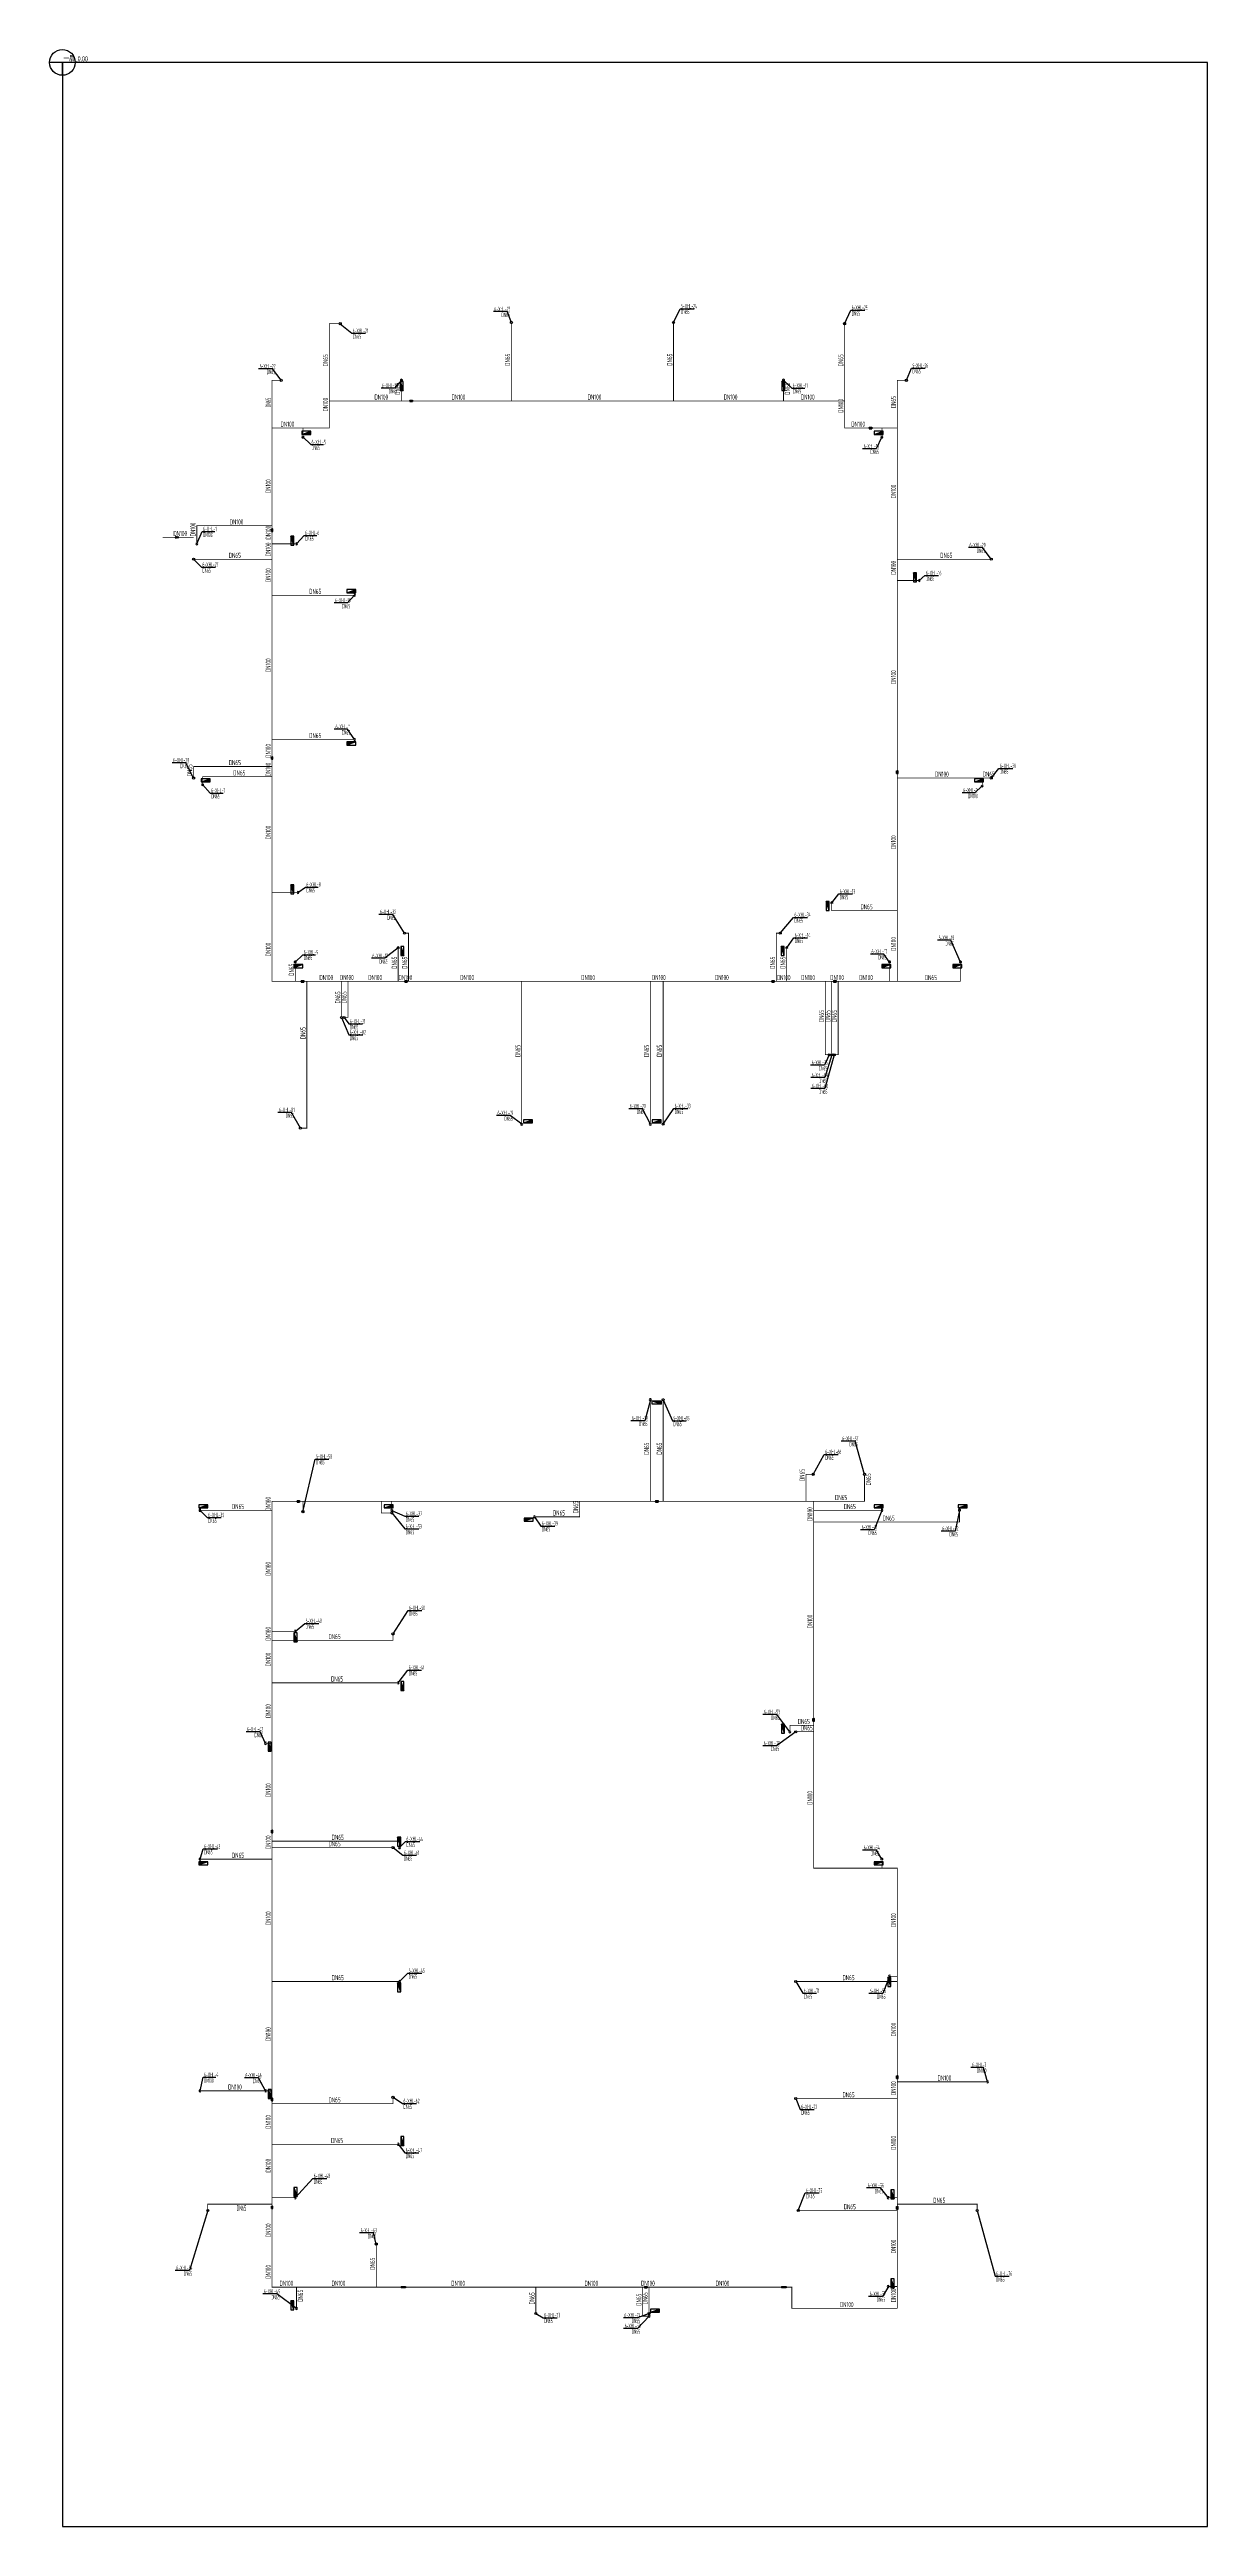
# Model space of a CAD drawing. Header units: millimetres. Extents: x -47741 to 42264, y -1159854 to 32416.
# Drawn here: x -47741 to 42264, y -493303 to -300860 of the extents above; entities that cross this region are included whole.
import ezdxf

# ---------------------------------------------------------------- set-up
doc = ezdxf.new("R2010")
doc.units = ezdxf.units.MM
doc.header["$LTSCALE"] = 1000
doc.layers.get('0').update_dxf_attribs({"linetype": 'CONTINUOUS'})
for name, color, linetype in [('DIM_消防', 3, 'CONTINUOUS'), ('EQUIP_消火栓', 7, 'CONTINUOUS'), ('PIPE-消防', 1, 'CONTINUOUS'), ('S-Xh_注释', 3, 'CONTINUOUS'), ('TEXT_消防', 7, 'CONTINUOUS'), ('VALVE_消防', 7, 'CONTINUOUS'), ('VPIPE-消防', 1, 'CONTINUOUS')]:
    doc.layers.add(name, color=color, linetype=linetype)
doc.styles.add('_TWT_PIPEDN', font='GBENOR', dxfattribs={"width": 0.7, "height": 3.5, "bigfont": 'HZTXT'})
doc.styles.add('_TWT_SERIAL', font='GBENOR', dxfattribs={"width": 0.7, "height": 3.5, "bigfont": 'HZTXT'})
doc.styles.add('AUDIT_D_250914160146-2', font='GBENOR', dxfattribs={"width": 0.7, "height": 3.5, "bigfont": 'HZTXT'})
doc.styles.get("Standard").update_dxf_attribs({"font": 'GBENOR', "bigfont": 'GBCBIG'})

# ---------------------------------------------------------------- blocks, each defined once
blk = doc.blocks.new('Floorbase')
for p, q in [((0, 0), (-1000, 0)), ((0, -1000), (0, 0))]:
    blk.add_line(p, q)
blk.add_circle((0, 0), 1000)
at = {"style": '_TWT_PIPEDN', "width": 0.8}
blk.add_attdef('Elevation', (92, 81), '', height=400, dxfattribs=at)
blk = doc.blocks.new('$TwtSys$00000434')
for p, q in [((-0.5, 0.5), (-0.5, -0.5)), ((-0.5, -0.5), (0.5, 0.5)), ((0.5, 0.5), (-0.5, 0.5)), ((0.5, -0.5), (0.5, 0.5)), ((-0.5, -0.5), (0.5, -0.5))]:
    blk.add_line(p, q)
blk.add_solid([(0.5, -0.5), (0.5, 0.5), (-0.5, -0.5)])
blk = doc.blocks.new('$VALVE$00000296')
for points in [[(-125, 72), (-125, -72), (125, 72), (125, -72), (-125, 72)], [(0, 60), (0, -64)]]:
    blk.add_lwpolyline(points)
for p in [(-125, 0), (125, 0)]:
    blk.add_point(p)
blk = doc.blocks.new('$VALVE$00000316')
for p, q in [((-125, 72), (125, -72)), ((-125, 72), (-125, -72)), ((-125, 72), (125, 72)), ((125, 72), (125, -72)), ((-125, -72), (125, -72))]:
    blk.add_line(p, q)
at = {"const_width": 21.1}
blk.add_lwpolyline([(-11, 0, 1), (11, 0, 1)], format="xyb", close=True, dxfattribs=at)
for p in [(-125, 0), (125, 0)]:
    blk.add_point(p)
at = {"color": 7, "flags": 9}
for tag in ['XSIZE', 'YSIZE']:
    blk.add_attdef(tag, (0, 0), '', height=0.5, dxfattribs=at)
blk = doc.blocks.new('$VALVE$00000539')
for p, q in [((-225, 75), (-225, -75)), ((-225, 75), (225, 75)), ((225, 75), (225, -75)), ((225, -75), (-225, -75))]:
    blk.add_line(p, q)

msp = doc.modelspace()

# ---------------------------------------------------------------- hatches: boundary and pattern name
at = {"layer": 'PIPE-消防'}
for points in [[(-25991, -322160), (-26021, -322160), (-26021, -322130)], [(-25991, -322160), (-25991, -322130), (-26021, -322130)], [(-30441, -326560), (-30471, -326560), (-30471, -326530)], [(-30441, -326560), (-30441, -326530), (-30471, -326530)], [(18159, -326560), (18129, -326560), (18129, -326530)], [(18159, -326560), (18159, -326530), (18129, -326530)], [(-25991, -330260), (-25961, -330260), (-25961, -330290)], [(-25991, -330260), (-25991, -330290), (-25961, -330290)], [(14059, -330260), (14029, -330260), (14029, -330290)], [(14059, -330260), (14059, -330290), (14029, -330290)], [(-36291, -337860), (-36321, -337860), (-36321, -337830)], [(-36291, -337860), (-36291, -337830), (-36321, -337830)], [(-36541, -356560), (-36541, -356530), (-36571, -356530)], [(-36541, -356560), (-36571, -356560), (-36571, -356530)], [(-35841, -357360), (-35871, -357360), (-35871, -357330)], [(-35841, -357360), (-35841, -357330), (-35871, -357330)], [(-19841, -369510), (-19811, -369510), (-19811, -369480)], [(-19841, -369510), (-19841, -369480), (-19811, -369480)], [(8759, -369510), (8759, -369480), (8729, -369480)], [(8759, -369510), (8729, -369510), (8729, -369480)], [(13059, -367760), (13029, -367760), (13029, -367790)], [(13059, -367760), (13059, -367790), (13029, -367790)], [(-30441, -373260), (-30441, -373290), (-30471, -373290)], [(-30441, -373260), (-30471, -373260), (-30471, -373290)], [(23059, -373260), (23089, -373260), (23089, -373290)], [(23059, -373260), (23059, -373290), (23089, -373290)], [(-24540, -376060), (-24510, -376060), (-24510, -376090)], [(-24540, -376060), (-24540, -376090), (-24510, -376090)], [(12559, -378960), (12529, -378960), (12529, -378990)], [(12559, -378960), (12559, -378990), (12529, -378990)], [(13559, -378960), (13589, -378960), (13589, -378990)], [(13559, -378960), (13559, -378990), (13589, -378990)], [(-27741, -384660), (-27741, -384690), (-27711, -384690)], [(-27741, -384660), (-27711, -384660), (-27711, -384690)], [(11059, -411560), (11059, -411530), (11029, -411530)], [(11059, -411560), (11029, -411560), (11029, -411530)], [(-30441, -413660), (-30441, -413630), (-30471, -413630)], [(-30441, -413660), (-30471, -413660), (-30471, -413630)], [(15609, -413660), (15639, -413660), (15639, -413690)], [(15609, -413660), (15609, -413690), (15639, -413690)], [(-21941, -414560), (-21941, -414590), (-21971, -414590)], [(-21941, -414560), (-21971, -414560), (-21971, -414590)], [(-6541, -414860), (-6511, -414860), (-6511, -414890)], [(-6541, -414860), (-6541, -414890), (-6511, -414890)], [(22989, -415260), (23019, -415260), (23019, -415290)], [(22989, -415260), (22989, -415290), (23019, -415290)], [(-21041, -424460), (-21011, -424460), (-21011, -424490)], [(-21041, -424460), (-21041, -424490), (-21011, -424490)], [(9809, -431060), (9809, -431030), (9779, -431030)], [(9809, -431060), (9779, -431060), (9779, -431030)], [(-20541, -440060), (-20541, -440030), (-20511, -440030)], [(-20541, -440060), (-20511, -440060), (-20511, -440030)], [(11659, -442160), (11629, -442160), (11629, -442190)], [(11659, -442160), (11659, -442190), (11629, -442190)], [(18159, -442160), (18159, -442130), (18189, -442130)], [(18159, -442160), (18189, -442160), (18189, -442130)], [(-21041, -460460), (-21041, -460490), (-21011, -460490)], [(-21041, -460460), (-21011, -460460), (-21011, -460490)], [(-35441, -468260), (-35471, -468260), (-35471, -468230)], [(-35441, -468260), (-35441, -468230), (-35471, -468230)], [(24359, -468260), (24389, -468260), (24389, -468230)], [(24359, -468260), (24359, -468230), (24389, -468230)], [(-30441, -474710), (-30471, -474710), (-30471, -474740)], [(-30441, -474710), (-30441, -474740), (-30471, -474740)], [(9959, -474710), (9989, -474710), (9989, -474680)], [(9959, -474710), (9959, -474680), (9989, -474680)], [(-1641, -476960), (-1641, -476990), (-1671, -476990)], [(-1641, -476960), (-1671, -476960), (-1671, -476990)], [(9959, -476360), (9929, -476360), (9929, -476390)], [(9959, -476360), (9959, -476390), (9929, -476390)]]:
    msp.add_hatch(color=256, dxfattribs=at).paths.add_polyline_path(points)

# ---------------------------------------------------------------- linework, layer by layer
at = {"layer": 'DIM_消防'}
for p, q in [((-12160, -321225), (-13243, -321225)), ((-11841, -322060), (-12160, -321225)), ((759, -322060), (1268, -320999)), ((1268, -320999), (2359, -320999)), ((14059, -322160), (14538, -321109)), ((14538, -321109), (15621, -321109)), ((-25140, -322160, -3000), (-24240, -322906, -3400)), ((-24240, -322906, -3400), (-23193, -322906, -3400)), ((-30408, -325662, -3000), (-31494, -325662, -3000)), ((-29741, -326560, -3000), (-30408, -325662, -3000)), ((-20391, -326560), (-20928, -327159)), ((9309, -326560), (9959, -327159)), ((18860, -326560, -3000), (19248, -325604, -3000)), ((19248, -325604, -3000), (20332, -325604, -3000)), ((-20928, -327159), (-21975, -327159)), ((9959, -327159), (10977, -327159)), ((-28041, -330960), (-27442, -331558)), ((16959, -330960), (16513, -331875)), ((-27442, -331558), (-26454, -331558)), ((16513, -331875), (15460, -331875)), ((-36291, -339260), (-35878, -338310)), ((-35878, -338310), (-34896, -338310)), ((-28541, -339260), (-27942, -338606)), ((-27942, -338606), (-26954, -338606)), ((-36541, -340460), (-35925, -341075)), ((24775, -339560), (23688, -339560)), ((25459, -340460), (24775, -339560)), ((-35925, -341075), (-34849, -341075)), ((19859, -342110), (20306, -341734)), ((20306, -341734), (21361, -341734)), ((-24578, -343858), (-25625, -343858)), ((-24041, -343260), (-24578, -343858)), ((-24578, -353668), (-25625, -353668)), ((-24041, -354460), (-24578, -353668)), ((-37141, -356276), (-38217, -356276)), ((-36541, -357460), (-37141, -356276)), ((25459, -357460), (26059, -356713)), ((26059, -356713), (27136, -356713)), ((-35841, -357960), (-35243, -358627)), ((-35243, -358627), (-34255, -358627)), ((24177, -358607, -6000), (23195, -358607, -6000)), ((24759, -358060, -6000), (24177, -358607, -6000)), ((-28441, -366360, -3000), (-27842, -365931, -3000)), ((-27842, -365931, -3000), (-26854, -365931, -3000)), ((13059, -367160), (13606, -366468)), ((13606, -366468), (14661, -366468)), ((-21048, -368060), (-22134, -368060)), ((-20141, -369510), (-21048, -368060)), ((9059, -369510), (10093, -368285)), ((10093, -368285), (11185, -368285)), ((-28641, -371760, -3000), (-28042, -371189, -3000)), ((-28042, -371189, -3000), (-27054, -371189, -3000)), ((-20640, -370660), (-21668, -371466)), ((9559, -370660), (10110, -369868)), ((10110, -369868), (11172, -369868)), ((17116, -371132), (16069, -371132)), ((17559, -371760), (17116, -371132)), ((22328, -370069), (21282, -370069)), ((23059, -371760), (22328, -370069)), ((-21668, -371466), (-22723, -371466)), ((-25040, -376060, 3000), (-24479, -377411, 3000)), ((-24840, -376060, -3000), (-24465, -376561, -3000)), ((-24465, -376561, -3000), (-23418, -376561, -3000)), ((-24479, -377411, 3000), (-23393, -377411, 3000)), ((12859, -378960), (12500, -379761)), ((13259, -378960, 3000), (12509, -381589)), ((13059, -378960, 3000), (12509, -380739)), ((12500, -379761), (11417, -379761)), ((12509, -380739), (11422, -380739)), ((12509, -381589), (11422, -381589)), ((-28941, -383435), (-29987, -383435)), ((-28241, -384660), (-28941, -383435)), ((-11944, -383673), (-13001, -383673)), ((-11041, -384360, 3000), (-11944, -383673)), ((-1642, -383149, 3000), (-2718, -383149, 3000)), ((-1041, -384360, 3000), (-1642, -383149, 3000)), ((-41, -384360), (785, -383142)), ((785, -383142), (1868, -383142)), ((-1041, -405760), (-1480, -407395)), ((-41, -405760), (672, -407399)), ((-1480, -407395), (-2556, -407395)), ((672, -407399), (1755, -407399)), ((14875, -408974), (13798, -408974)), ((15609, -411560), (14875, -408974)), ((-28041, -414460), (-27102, -410369)), ((-27102, -410369), (-26025, -410369)), ((11609, -411560), (12481, -410015)), ((12481, -410015), (13565, -410015)), ((-36041, -414360), (-35484, -414917)), ((-35484, -414917), (-34399, -414917)), ((-21141, -414360), (-20116, -414812)), ((-21141, -414560, -3000), (-20126, -415803, -3000)), ((-20116, -414812), (-19039, -414812)), ((-10041, -414860), (-9544, -415573)), ((-9544, -415573), (-8456, -415573)), ((16959, -414360), (16347, -415864)), ((22989, -414360), (22659, -415968)), ((-20126, -415803, -3000), (-19039, -415803, -3000)), ((16347, -415864), (15300, -415864)), ((22659, -415968), (21574, -415968)), ((-28641, -423760), (-27907, -423142)), ((-27907, -423142), (-26815, -423142)), ((-21041, -423960), (-19871, -422132)), ((-19871, -422132), (-18794, -422132)), ((-20641, -427760), (-19881, -426767)), ((-19881, -426767), (-18819, -426767)), ((8788, -430227), (7705, -430227)), ((9809, -431560), (8788, -430227)), ((-31367, -431565), (-32468, -431565)), ((-30941, -432460), (-31367, -431565)), ((8769, -432644), (7692, -432644)), ((10259, -431560), (8769, -432644)), ((-36041, -441460), (-35789, -440659)), ((-35789, -440659), (-34691, -440659)), ((-21041, -440560), (-20269, -441157)), ((-20541, -440560), (-20067, -440087)), ((-20067, -440087), (-18960, -440087)), ((-20269, -441157), (-19222, -441157)), ((16550, -440757), (15458, -440757)), ((16959, -441460), (16550, -440757)), ((-20541, -450960), (-19900, -450320)), ((-19900, -450320), (-18802, -450320)), ((10259, -450960), (10817, -451880)), ((10817, -451880), (11864, -451880)), ((17028, -451890), (15945, -451890)), ((17559, -450560), (17028, -451890)), ((24859, -457632), (23877, -457632)), ((25159, -458760, -3000), (24859, -457632)), ((-36040, -459460, -3000), (-35803, -458407)), ((-35803, -458407), (-34815, -458407)), ((-31492, -458443), (-32591, -458443)), ((-30941, -459460), (-31492, -458443)), ((-21041, -459960), (-20299, -460442)), ((-20299, -460442), (-19214, -460442)), ((10259, -460060), (10614, -460903)), ((10614, -460903), (11700, -460903)), ((-20641, -463610), (-20125, -464272)), ((-20125, -464272), (-19033, -464272)), ((-28641, -467760), (-27264, -466266)), ((-27264, -466266), (-26173, -466266)), ((10459, -468760), (10998, -467390)), ((10998, -467390), (12081, -467390)), ((16855, -467005), (15771, -467005)), ((17459, -467760), (16855, -467005)), ((-35441, -468760), (-36871, -473403)), ((24359, -468760, -3000), (25759, -473865)), ((-22551, -470496, -3000), (-23634, -470496, -3000)), ((-22341, -471360, -3000), (-22551, -470496, -3000)), ((-36871, -473403), (-37963, -473403)), ((-30060, -475240), (-31162, -475240)), ((-28541, -476360), (-30060, -475240)), ((17459, -474660), (17002, -475423)), ((25759, -473865), (26844, -473865)), ((-9941, -476760), (-9363, -477083)), ((-9363, -477083), (-8280, -477083)), ((-2043, -477083), (-3135, -477083)), ((-1141, -476760), (-2043, -477083)), ((-1141, -476960), (-2043, -477916)), ((17002, -475423), (15925, -475423)), ((-2043, -477916), (-3120, -477916))]:
    msp.add_line(p, q, dxfattribs=at)
at = {"layer": 'PIPE-消防', "const_width": 60}
for points in [[(-25991, -328160), (-25991, -322160)], [(-25220, -322160), (-25991, -322160)], [(-11841, -322140), (-11841, -328160)], [(759, -322140), (759, -328160)], [(14059, -322240), (14059, -328160)], [(-30441, -326560), (-30441, -330260)], [(-29821, -326560), (-30441, -326560)], [(-20391, -326560), (-20391, -328160)], [(9309, -326560), (9309, -328160)], [(18159, -330260), (18159, -326560)], [(18159, -326560), (18780, -326560)], [(-25991, -328160), (-20391, -328160)], [(-25991, -328160), (-25991, -330260)], [(-20391, -328160), (-19727, -328160)], [(-19527, -328160), (-11841, -328160)], [(-11841, -328160), (759, -328160)], [(759, -328160), (9309, -328160)], [(9309, -328160), (14059, -328160)], [(14059, -328160), (14059, -330260)], [(-30441, -330260), (-30441, -337860)], [(-28041, -330260), (-30441, -330260)], [(-28041, -330260), (-28041, -330960)], [(-25991, -330260), (-28041, -330260)], [(14059, -330260), (15967, -330260)], [(16167, -330260), (16959, -330260)], [(16959, -330260), (16959, -330960)], [(16959, -330260), (18159, -330260)], [(18159, -340460), (18159, -330260)], [(-36291, -339260), (-36291, -337860)], [(-36291, -337860), (-30441, -337860)], [(-30441, -337860), (-30441, -338094)], [(-30441, -338293), (-30441, -339260)], [(-37954, -338760), (-38941, -338760)], [(-36541, -338760), (-37754, -338760)], [(-36461, -340460), (-30441, -340460)], [(-28541, -339260), (-30441, -339260)], [(-30441, -339260), (-30441, -340460)], [(-30441, -340460), (-30441, -343260)], [(18159, -342110), (18159, -340460)], [(25379, -340460), (18159, -340460)], [(19859, -342110), (18159, -342110)], [(18159, -356910), (18159, -342110)], [(-24041, -343260), (-30441, -343260)], [(-30441, -343260), (-30441, -354460)], [(-24041, -354460), (-30441, -354460)], [(-30441, -354460), (-30441, -355803)], [(-30441, -356003), (-30441, -356560)], [(-36541, -356560), (-30441, -356560)], [(-36541, -357380), (-36541, -356560)], [(-35841, -357960), (-35841, -357360)], [(-35841, -357360), (-30441, -357360)], [(-30441, -356560), (-30441, -357360)], [(-30441, -357360), (-30441, -366360)], [(18159, -357460), (18159, -357110)], [(18159, -367760), (18159, -357460)], [(24759, -357460), (18159, -357460)], [(24759, -358060), (24759, -357460)], [(25379, -357460), (24759, -357460)], [(-28441, -366360), (-30441, -366360)], [(-30441, -366360), (-30441, -373260)], [(13059, -367160), (13059, -367760)], [(-19841, -369510), (-20061, -369510)], [(-19841, -369510), (-19841, -373260)], [(8979, -369510), (8759, -369510)], [(8759, -369510), (8759, -373260)], [(13059, -367760), (18159, -367760)], [(18159, -373260), (18159, -367760)], [(-20640, -370660), (-20640, -373260)], [(9559, -370660), (9559, -373260)], [(-30441, -373260), (-28641, -373260)], [(-28641, -371760), (-28641, -373260)], [(-28641, -373260), (-28185, -373260)], [(-27985, -373260), (-27741, -373260)], [(-27741, -373260), (-25040, -373260)], [(-27741, -384660), (-27741, -373260)], [(-25040, -375980), (-25040, -373260)], [(-25040, -373260), (-24540, -373260)], [(-24540, -376060), (-24540, -373260)], [(-24540, -373260), (-20640, -373260)], [(-20640, -373260), (-20130, -373260)], [(-19930, -373260), (-19841, -373260)], [(-19841, -373260), (-11041, -373260)], [(-11041, -384360), (-11041, -373260)], [(-11041, -373260), (-1041, -373260)], [(-1041, -384360), (-1041, -373260)], [(-1041, -373260), (-41, -373260)], [(-41, -373260), (8390, -373260)], [(-41, -384280), (-41, -373260)], [(8590, -373260), (8759, -373260)], [(8759, -373260), (9559, -373260)], [(9559, -373260), (12559, -373260)], [(12559, -378960), (12559, -373260)], [(12559, -373260), (13059, -373260)], [(13059, -378880), (13059, -373260)], [(13059, -373260), (13196, -373260)], [(13396, -373260), (13559, -373260)], [(13559, -378960), (13559, -373260)], [(13559, -373260), (17559, -373260)], [(17559, -371760), (17559, -373260)], [(17559, -373260), (18159, -373260)], [(18159, -373260), (23059, -373260)], [(23059, -371760), (23059, -373260)], [(-24540, -376060), (-24760, -376060)], [(12559, -378960), (12779, -378960)], [(13559, -378960), (13339, -378960)], [(-28161, -384660), (-27741, -384660)], [(-1041, -405760), (-1041, -413660)], [(-41, -405840), (-41, -413660)], [(11529, -411560), (11059, -411560)], [(11059, -411560), (11059, -413660)], [(15609, -411640), (15609, -413660)], [(-30441, -413660), (-28502, -413660)], [(-30441, -413660), (-30441, -414360)], [(-28302, -413660), (-28041, -413660)], [(-28041, -414380), (-28041, -413660)], [(-28041, -413660), (-21941, -413660)], [(-21941, -414560), (-21941, -413660)], [(-21941, -413660), (-21141, -413660)], [(-21141, -414360), (-21141, -413660)], [(-21141, -413660), (-6541, -413660)], [(-6541, -414860), (-6541, -413660)], [(-6541, -413660), (-1041, -413660)], [(-1041, -413660), (-640, -413660)], [(-441, -413660), (-41, -413660)], [(-41, -413660), (11059, -413660)], [(11059, -413660), (11659, -413660)], [(11659, -413660), (11659, -414360)], [(11659, -413660), (15609, -413660)], [(-36041, -414360), (-30441, -414360)], [(-30441, -414360), (-30441, -423760)], [(-21221, -414560), (-21941, -414560)], [(-6541, -414860), (-10041, -414860)], [(11659, -414360), (11659, -415260)], [(11659, -414360), (16959, -414360)], [(11659, -415260), (22989, -415260)], [(11659, -415260), (11659, -430523)], [(22989, -414360), (22989, -415260)], [(-28641, -423760), (-30441, -423760)], [(-30441, -423760), (-30441, -424460)], [(-30441, -424460), (-30441, -427760)], [(-21041, -424460), (-30441, -424460)], [(-21041, -424040), (-21041, -424460)], [(-20641, -427760), (-30441, -427760)], [(-30441, -427760), (-30441, -432460)], [(9809, -431060), (11659, -431060)], [(9809, -431060), (9809, -431560)], [(11659, -430723), (11659, -431060)], [(11659, -431060), (11659, -431560)], [(-30941, -432460), (-30441, -432460)], [(-30441, -432460), (-30441, -439205)], [(10339, -431560), (11659, -431560)], [(11659, -431560), (11659, -442160)], [(-30441, -439405), (-30441, -440060)], [(-20541, -440060), (-30441, -440060)], [(-30441, -440060), (-30441, -440560)], [(-30441, -440560), (-30441, -441460)], [(-21121, -440560), (-30441, -440560)], [(-20541, -440560), (-20541, -440060)], [(-36041, -441460), (-30441, -441460)], [(-30441, -441460), (-30441, -450960)], [(16959, -442160), (11659, -442160)], [(16959, -442160), (16959, -441460)], [(18159, -442160), (16959, -442160)], [(18159, -442160), (18159, -450560)], [(-20541, -450960), (-30441, -450960)], [(-30441, -450960), (-30441, -459460)], [(10339, -450960), (18159, -450960)], [(17559, -450560), (18159, -450560)], [(18159, -450560), (18159, -450960)], [(18159, -450960), (18159, -458300)], [(-36040, -459460), (-30941, -459460)], [(-30941, -459460), (-30441, -459460)], [(-30441, -459460), (-30441, -460027)], [(18159, -458500), (18159, -458760)], [(25159, -458760), (18159, -458760)], [(18159, -458760), (18159, -460060)], [(-30441, -460227), (-30441, -460460)], [(-21041, -460460), (-30441, -460460)], [(-30441, -460460), (-30441, -463610)], [(-21041, -460460), (-21041, -460040)], [(10339, -460060), (18159, -460060)], [(18159, -460060), (18159, -467260)], [(-20641, -463610), (-30441, -463610)], [(-30441, -463610), (-30441, -467260)], [(-30441, -467260), (-30441, -467760)], [(18159, -467260), (18159, -467760)], [(-35441, -468680), (-35441, -468260)], [(-35441, -468260), (-30441, -468260)], [(-28641, -467760), (-30441, -467760)], [(-30441, -467760), (-30441, -468260)], [(-30441, -468260), (-30441, -468411)], [(-30441, -468611), (-30441, -472652)], [(10539, -468760), (18159, -468760)], [(17459, -467760), (18159, -467760)], [(18159, -467760), (18159, -468260)], [(18159, -468260), (18159, -468440)], [(24359, -468260), (18159, -468260)], [(18159, -468640), (18159, -468760)], [(18159, -468760), (18159, -474660)], [(24359, -468680), (24359, -468260)], [(-22341, -471440), (-22341, -474710)], [(-30441, -472652), (-30441, -474710)], [(-30441, -474710), (-28541, -474710)], [(-28541, -476360), (-28541, -474710)], [(-28541, -474710), (-22341, -474710)], [(-22341, -474710), (-9941, -474710)], [(-9941, -476680), (-9941, -474710)], [(-9941, -474710), (-1641, -474710)], [(-1641, -476960), (-1641, -474710)], [(-1641, -474710), (-1490, -474710)], [(-1291, -474710), (-1141, -474710)], [(-1141, -476680), (-1141, -474710)], [(-1141, -474710), (9959, -474710)], [(9959, -474710), (9959, -476360)], [(17459, -474660), (18159, -474660)], [(18159, -474660), (18159, -476360)], [(-1141, -476960), (-1641, -476960)], [(9959, -476360), (18159, -476360)]]:
    msp.add_lwpolyline(points, dxfattribs=at)
at = {"layer": 'S-Xh_注释'}
msp.add_lwpolyline([(-46741, -493303), (42264, -493303), (42264, -301860), (-46741, -301860)], close=True, dxfattribs=at)
at = {"layer": 'VPIPE-消防'}
for centre in [(-25140, -322160), (-11841, -322060), (759, -322060), (14059, -322160), (-29741, -326560), (18860, -326560), (-36541, -340460), (25459, -340460), (-36541, -357460), (25459, -357460), (-20141, -369510), (9059, -369510), (-25040, -376060), (-24840, -376060), (12859, -378960), (13059, -378960), (13259, -378960), (-28241, -384660), (-41, -384360), (-41, -405760), (11609, -411560), (15609, -411560), (-28041, -414460), (-21141, -414560), (-21041, -423960), (10259, -431560), (-21041, -440560), (10259, -450960), (-21041, -459960), (10259, -460060), (-35441, -468760), (10459, -468760), (24359, -468760), (-22341, -471360), (-9941, -476760), (-1141, -476760)]:
    msp.add_circle(centre, 80, dxfattribs=at)
for centre, start, end in [((-20391, -326560), 315, 225), ((9309, -326560), 315, 225), ((-28041, -330960), 135, 45), ((16959, -330960), 135, 45), ((-36291, -339260), 135, 45), ((-28541, -339260), 225, 135), ((19859, -342110), 225, 135), ((-24041, -343260), 225, 135), ((-24041, -354460), 225, 135), ((-35841, -357960), 135, 45), ((24759, -358060), 135, 45), ((-28441, -366360), 225, 135), ((13059, -367160), 315, 225), ((-20640, -370660), 315, 225), ((9559, -370660), 315, 225), ((-28641, -371760), 315, 225), ((17559, -371760), 315, 225), ((23059, -371760), 315, 225), ((-11041, -384360), 135, 45), ((-1041, -384360), 135, 45), ((-1041, -405760), 315, 225), ((-36041, -414360), 45, 315), ((-21141, -414360), 135, 45), ((-10041, -414860), 45, 315), ((16959, -414360), 225, 135), ((22989, -414360), 315, 225), ((-28641, -423760), 225, 135), ((-20641, -427760), 225, 135), ((-30941, -432460), 44.99998, 314.99998), ((9809, -431560), 135, 45), ((-20541, -440560), 135, 45), ((-36041, -441460), 45, 315), ((16959, -441460), 315, 225), ((-20541, -450960), 225, 135), ((17559, -450560), 45, 315), ((-36040, -459460), 45, 315), ((-30941, -459460), 45, 135), ((-30941, -459460), 225, 315), ((25159, -458760), 225, 135), ((-20641, -463610), 225, 135), ((-28641, -467760), 225, 135), ((17459, -467760), 45, 315), ((17459, -474660), 45, 315), ((-28541, -476360), 135, 45), ((-1141, -476960), 225, 135)]:
    msp.add_arc(centre, 80, start, end, dxfattribs=at)

# ---------------------------------------------------------------- block references
at = {"layer": 'EQUIP_消火栓', "yscale": 240, "zscale": 700}
for p, xscale, rotation in [((-20371, -327010), 700, 270), ((9289, -327010), 700, 89.99999999999999), ((-28861, -339010), 700, 90), ((19539, -341860), 700, 89.99999999999999), ((-24291, -354780), 700, 180), ((-28861, -366110), 700, 90), ((12739, -367410), 700, 90), ((-20321, -370910), 700, 270), ((9239, -370910), 700, 90), ((-28391, -372080), 700, 180), ((17309, -372080), 700, 180), ((22809, -372080), 700, 180), ((-541, -405980), -700, 180), ((-10491, -415080), 700, 180), ((-28621, -424210), 700, 270), ((-20321, -428010), 700, 270), ((9279, -431310), 700, 89.99999999999999), ((-30621, -432710), 700, 270), ((-20561, -440110), 700, 90), ((-35791, -441780), 700, 180), ((16709, -441780), 700, 180), ((-20561, -451410), 700, 90), ((17539, -451010), 700, 89.99999999999999), ((-30621, -459710), 700, 270), ((-20321, -463360), 700, 270), ((-28621, -467310), 700, 270), ((17779, -467510), 700, 270), ((17779, -474410), 700, 270), ((-28861, -476114), 700, 90)]:
    msp.add_blockref('$TwtSys$00000434', p, dxfattribs=dict(at, xscale=xscale, rotation=rotation))
at = {"layer": 'EQUIP_消火栓', "xscale": 700, "yscale": 240, "zscale": 700}
for p in [(-27791, -330640), (16709, -330640), (-24291, -342940), (-35591, -357640), (24509, -357640), (-10541, -384140), (-541, -384140), (-35791, -414040), (-21391, -414040), (16709, -414040), (23239, -414040), (-691, -476540)]:
    msp.add_blockref('$TwtSys$00000434', p, dxfattribs=at)
at = {"layer": 'S-Xh_注释', "color": 0}
msp.add_blockref('Floorbase', (-46741, -301860), dxfattribs=at).add_auto_attribs({'Elevation': '一层_0.00'})
at = {"layer": 'VALVE_消防', "xscale": 0.8, "yscale": 0.8, "zscale": 0.8}
for name, p in [('$VALVE$00000316', (-19627, -328160)), ('$VALVE$00000316', (16067, -330260)), ('$VALVE$00000316', (-28085, -373260)), ('$VALVE$00000316', (-20030, -373260)), ('$VALVE$00000316', (8490, -373260)), ('$VALVE$00000316', (13296, -373260)), ('$VALVE$00000316', (-28402, -413660)), ('$VALVE$00000316', (-541, -413660)), ('$VALVE$00000539', (-20241, -474710)), ('$VALVE$00000316', (-1391, -474710)), ('$VALVE$00000539', (9330, -474710))]:
    msp.add_blockref(name, p, dxfattribs=at)
at = {"layer": 'VALVE_消防', "zscale": 0.8}
for name, p, xscale, yscale, rotation in [('$VALVE$00000316', (-30441, -338194), -0.8, -0.8, 270), ('$VALVE$00000296', (-37854, -338760), -0.8, -0.8, 180.0000000102928), ('$VALVE$00000316', (-30441, -355903), -0.8, -0.8, 269.9999999999999), ('$VALVE$00000316', (18159, -357010), 0.8, 0.8, 90), ('$VALVE$00000316', (11659, -430623), -0.8, -0.8, 270), ('$VALVE$00000316', (-30441, -439305), -0.8, -0.8, 269.9999999999999), ('$VALVE$00000316', (18159, -458400), -0.8, -0.8, 270), ('$VALVE$00000316', (-30441, -460127), -0.8, -0.8, 270), ('$VALVE$00000316', (-30441, -468511), -0.8, -0.8, 269.9999999999999), ('$VALVE$00000316', (18159, -468540), -0.8, -0.8, 270)]:
    msp.add_blockref(name, p, dxfattribs=dict(at, xscale=xscale, yscale=yscale, rotation=rotation))

# ---------------------------------------------------------------- texts
at = {"layer": 'DIM_消防', "color": 7, "style": '_TWT_SERIAL', "width": 0.56}
for s, p in [('6-XHL-23', (-13162, -321198)), ('DN65', (-12608, -321645)), ('6-XHL-24', (1338, -320973)), ('DN65', (1338, -321419)), ('6-XHL-25', (14608, -321083)), ('DN65', (14608, -321529)), ('6-XHL-21', (-24170, -322880, -3400)), ('DN65', (-24170, -323326, -3400)), ('6-XHL-26', (19318, -325578, -3000)), ('6-XHL-22', (-31412, -325636, -3000)), ('DN65', (-30856, -326082, -3000)), ('6-XHL-10', (-21890, -327132)), ('6-XHL-11', (10029, -327132)), ('DN65', (19318, -326024, -3000)), ('DN65', (-21376, -327579)), ('DN65', (10029, -327579)), ('6-XHL-5', (-27372, -331532)), ('DN65', (-27372, -331978)), ('6-XHL-15', (15544, -331849)), ('DN65', (16065, -332295)), ('6-XHL-1', (-35808, -338284)), ('DN100', (-35808, -338730)), ('6-XHL-6', (-27872, -338580)), ('DN65', (-27872, -339026)), ('6-XHL-29', (23769, -339533)), ('DN65', (24328, -339980)), ('6-XHL-27', (-35855, -341049)), ('DN65', (-35855, -341495)), ('6-XHL-16', (20376, -341707)), ('DN65', (20376, -342154)), ('6-XHL-10', (-25540, -343832)), ('DN65', (-25026, -344278)), ('6-XHL-11', (-25507, -353642)), ('DN65', (-25026, -354088)), ('6-XHL-28', (-38135, -356250)), ('DN65', (-37588, -356696)), ('6-XHL-30', (26129, -356687)), ('DN65', (26129, -357133)), ('6-XHL-7', (-35173, -358601)), ('DN65', (-35173, -359047)), ('6-XHL-2', (23287, -358581, -6000)), ('DN100', (23655, -359027, -6000)), ('6-XHL-8', (-27772, -365905, -3000)), ('DN65', (-27772, -366351, -3000)), ('6-XHL-13', (13676, -366442)), ('DN65', (13676, -366888)), ('6-XHL-32', (-22052, -368034)), ('DN65', (-21496, -368480)), ('6-XHL-34', (10163, -368258)), ('DN65', (10163, -368705)), ('6-XHL-9', (-27972, -371163, -3000)), ('DN65', (-27972, -371609, -3000)), ('6-XHL-12', (-22639, -371440)), ('6-XHL-14', (10180, -369842)), ('DN65', (10180, -370288)), ('6-XHL-17', (16154, -371106)), ('DN65', (16668, -371552)), ('6-XHL-18', (21367, -370042)), ('DN65', (21881, -370489)), ('DN65', (-22115, -371886)), ('6-XHL-82', (-24409, -377385, 3000)), ('6-XHL-31', (-24395, -376535, -3000)), ('DN65', (-24395, -376981, -3000)), ('DN65', (-24409, -377831, 3000)), ('6-XHL-35', (11499, -379735)), ('6-XHL-69', (11503, -380713)), ('DN65', (12052, -380181)), ('DN65', (12062, -381159)), ('6-XHL-20', (-2636, -383122, 3000)), ('6-XHL-33', (855, -383116)), ('6-XHL-68', (11515, -381563)), ('DN65', (12062, -382009)), ('6-XHL-81', (-29902, -383409)), ('DN65', (-29388, -383855)), ('6-XHL-19', (-12917, -383647)), ('DN65', (-12392, -384093)), ('DN65', (-2089, -383569, 3000)), ('DN65', (855, -383562)), ('6-XHL-38', (-2474, -407369)), ('DN65', (-1927, -407815)), ('6-XHL-65', (742, -407373)), ('DN65', (742, -407819)), ('6-XHL-66', (12551, -409989)), ('6-XHL-67', (13881, -408948)), ('DN65', (14427, -409394)), ('6-XHL-58', (-27032, -410342)), ('DN65', (-27032, -410789)), ('DN65', (12551, -410435)), ('6-XHL-36', (-35414, -414891)), ('DN65', (-35414, -415337)), ('6-XHL-59', (-20056, -415776, -3000)), ('6-XHL-37', (-20046, -414786)), ('DN65', (-20046, -415232)), ('6-XHL-39', (-9474, -415547)), ('DN65', (-9474, -415993)), ('6-XHL-51', (15385, -415838)), ('6-XHL-52', (21655, -415942)), ('DN65', (-20056, -416223, -3000)), ('DN65', (15899, -416284)), ('DN65', (22212, -416388)), ('6-XHL-40', (-27837, -423115)), ('DN65', (-27837, -423562)), ('6-XHL-60', (-19801, -422105)), ('DN65', (-19801, -422552)), ('6-XHL-41', (-19811, -426740)), ('DN65', (-19811, -427187)), ('6-XHL-53', (7787, -430201)), ('DN65', (8341, -430647)), ('6-XHL-42', (-32387, -431538)), ('DN65', (-31814, -431985)), ('6-XHL-70', (7774, -432618)), ('DN65', (8321, -433064)), ('6-XHL-43', (-35719, -440633)), ('6-XHL-44', (-19997, -440061)), ('DN65', (-19997, -440507)), ('6-XHL-54', (15539, -440731)), ('DN65', (-35719, -441079)), ('6-XHL-61', (-20199, -441131)), ('DN65', (-20199, -441577)), ('DN65', (16102, -441177)), ('6-XHL-45', (-19830, -450293)), ('DN65', (-19830, -450740)), ('6-XHL-71', (10887, -451854)), ('DN65', (10887, -452300)), ('6-XHL-55', (16027, -451864)), ('DN65', (16580, -452310)), ('6-XHL-3', (23973, -457606)), ('DN100', (24337, -458052)), ('6-XHL-4', (-35733, -458381)), ('DN100', (-35733, -458827)), ('6-XHL-46', (-32511, -458417)), ('DN65', (-31940, -458863)), ('6-XHL-62', (-20229, -460416)), ('DN65', (-20229, -460862)), ('6-XHL-72', (10684, -460876)), ('DN65', (10684, -461323)), ('6-XHL-47', (-20055, -464246)), ('DN65', (-20055, -464692)), ('6-XHL-48', (-27194, -466240)), ('DN65', (-27194, -466686)), ('6-XHL-75', (11068, -467364)), ('DN65', (11068, -467810)), ('6-XHL-56', (15852, -466979)), ('DN65', (16407, -467425)), ('6-XHL-63', (-23552, -470470, -3000)), ('DN65', (-22998, -470916, -3000)), ('6-XHL-64', (-37882, -473377)), ('DN65', (-37319, -473823)), ('6-XHL-49', (-31082, -475214)), ('DN65', (-30508, -475660)), ('6-XHL-57', (16007, -475397)), ('6-XHL-76', (25829, -473839)), ('DN65', (25829, -474285)), ('6-XHL-73', (-9293, -477056)), ('DN65', (-9293, -477503)), ('6-XHL-74', (-3054, -477056)), ('DN65', (-2491, -477503)), ('DN65', (16554, -475843)), ('6-XHL-50', (-3038, -477890)), ('DN65', (-2491, -478336))]:
    msp.add_text(s, height=350, dxfattribs=at).set_placement(p)
at = {"layer": 'TEXT_消防'}
for s, rotation, style, width, p in [('DN65', 90, 'AUDIT_D_250914160146-2', 0.7, (-26091, -325480)), ('DN65', 90, 'AUDIT_D_250914160146-2', 0.7, (-11941, -325430)), ('DN65', 90, 'AUDIT_D_250914160146-2', 0.7, (659, -325430)), ('DN65', 90, 'AUDIT_D_250914160146-2', 0.7, (13959, -325480)), ('DN65', 90, 'AUDIT_D_250914160146-2', 0.7, (-20491, -327680)), ('DN65', 90, 'AUDIT_D_250914160146-2', 0.7, (9809, -327680)), ('DN65', 90, '_TWT_PIPEDN', 0.56, (-30541, -328666)), ('DN100', 90, 'AUDIT_D_250914160146-2', 0.7, (-26091, -328987)), ('DN100', 90, 'AUDIT_D_250914160146-2', 0.7, (13959, -329081)), ('DN65', 90, 'AUDIT_D_250914160146-2', 0.7, (18059, -328730)), ('DN100', 90, 'AUDIT_D_250914160146-2', 0.7, (-30541, -335322)), ('DN100', 90, 'AUDIT_D_250914160146-2', 0.7, (18059, -335734)), ('DN100', 90, 'AUDIT_D_250914160146-2', 0.7, (-36391, -338682)), ('DN100', 90, 'AUDIT_D_250914160146-2', 0.7, (-30541, -338934)), ('DN100', 90, 'AUDIT_D_250914160146-2', 0.7, (-30541, -340234)), ('DN100', 90, 'AUDIT_D_250914160146-2', 0.7, (-30541, -342234)), ('DN100', 90, 'AUDIT_D_250914160146-2', 0.7, (18059, -341659)), ('DN100', 90, 'AUDIT_D_250914160146-2', 0.7, (-30541, -349234)), ('DN100', 90, 'AUDIT_D_250914160146-2', 0.7, (18059, -350159)), ('DN100', 90, 'AUDIT_D_250914160146-2', 0.7, (-30541, -355883)), ('DN65', 90, 'AUDIT_D_250914160146-2', 0.7, (-36641, -357330)), ('DN100', 90, 'AUDIT_D_250914160146-2', 0.7, (-30541, -357333)), ('DN100', 90, 'AUDIT_D_250914160146-2', 0.7, (-30541, -362233)), ('DN100', 90, 'AUDIT_D_250914160146-2', 0.7, (18059, -362984)), ('DN100', 90, 'AUDIT_D_250914160146-2', 0.7, (-30541, -371323)), ('DN100', 90, 'AUDIT_D_250914160146-2', 0.7, (18059, -370884)), ('DN65', 90, 'AUDIT_D_250914160146-2', 0.7, (-28741, -372830)), ('DN65', 90, 'AUDIT_D_250914160146-2', 0.7, (-20740, -372280)), ('DN65', 90, 'AUDIT_D_250914160146-2', 0.7, (-19941, -372280)), ('DN65', 90, 'AUDIT_D_250914160146-2', 0.7, (8659, -372280)), ('DN65', 90, 'AUDIT_D_250914160146-2', 0.7, (9459, -372280)), ('DN65', 90, 'AUDIT_D_250914160146-2', 0.7, (-25140, -374980)), ('DN65', 90, 'AUDIT_D_250914160146-2', 0.7, (-24640, -374980)), ('DN65', 90, 'AUDIT_D_250914160146-2', 0.7, (-27841, -377757)), ('DN65', 90, 'AUDIT_D_250914160146-2', 0.7, (12459, -376430)), ('DN65', 90, 'AUDIT_D_250914160146-2', 0.7, (12959, -376430)), ('DN65', 90, 'AUDIT_D_250914160146-2', 0.7, (13459, -376430)), ('DN65', 90, 'AUDIT_D_250914160146-2', 0.7, (-11141, -379130)), ('DN65', 90, 'AUDIT_D_250914160146-2', 0.7, (-1141, -379130)), ('DN65', 90, 'AUDIT_D_250914160146-2', 0.7, (-141, -379130)), ('DN65', 90, 'AUDIT_D_250914160146-2', 0.7, (-1141, -410030)), ('DN65', 90, 'AUDIT_D_250914160146-2', 0.7, (-141, -410030)), ('DN65', 90, 'AUDIT_D_250914160146-2', 0.7, (10959, -412080)), ('DN65', 90, 'AUDIT_D_250914160146-2', 0.7, (16109, -412430)), ('DN100', 90, 'AUDIT_D_250914160146-2', 0.7, (-30541, -414384)), ('DN65', 90, 'AUDIT_D_250914160146-2', 0.7, (-6641, -414580)), ('DN100', 90, 'AUDIT_D_250914160146-2', 0.7, (11559, -415184)), ('DN100', 90, 'AUDIT_D_250914160146-2', 0.7, (-30541, -419434)), ('DN100', 90, 'AUDIT_D_250914160146-2', 0.7, (11559, -423534)), ('DN100', 90, 'AUDIT_D_250914160146-2', 0.7, (-30541, -424484)), ('DN100', 90, 'AUDIT_D_250914160146-2', 0.7, (-30541, -426484)), ('DN100', 90, 'AUDIT_D_250914160146-2', 0.7, (-30541, -430484)), ('DN100', 90, 'AUDIT_D_250914160146-2', 0.7, (-30541, -436634)), ('DN100', 90, 'AUDIT_D_250914160146-2', 0.7, (11559, -437234)), ('DN100', 90, 'AUDIT_D_250914160146-2', 0.7, (-30541, -440684)), ('DN100', 90, 'AUDIT_D_250914160146-2', 0.7, (-30541, -446584)), ('DN100', 90, 'AUDIT_D_250914160146-2', 0.7, (18059, -446734)), ('DN100', 90, 'AUDIT_D_250914160146-2', 0.7, (-30541, -455584)), ('DN100', 90, 'AUDIT_D_250914160146-2', 0.7, (18059, -455234)), ('DN100', 90, 'AUDIT_D_250914160146-2', 0.7, (18059, -459784)), ('DN100', 90, 'AUDIT_D_250914160146-2', 0.7, (-30541, -462409)), ('DN100', 90, 'AUDIT_D_250914160146-2', 0.7, (18059, -464034)), ('DN100', 90, 'AUDIT_D_250914160146-2', 0.7, (-30541, -465809)), ('DN65', 359.99999, '_TWT_PIPEDN', 0.56, (-33196, -468760)), ('DN65', 359.99999, 'AUDIT_D_250914160146-2', 0.7, (20940, -468160)), ('DN100', 90, 'AUDIT_D_250914160146-2', 0.7, (-30541, -470830)), ('DN100', 90, 'AUDIT_D_250914160146-2', 0.7, (18059, -472084)), ('DN100', 90, 'AUDIT_D_250914160146-2', 0.7, (-30541, -474055)), ('DN65', 90, 'AUDIT_D_250914160146-2', 0.7, (-22441, -473355)), ('DN65', 90, 'AUDIT_D_250914160146-2', 0.7, (-28041, -475855)), ('DN65', 90, 'AUDIT_D_250914160146-2', 0.7, (-10041, -476055)), ('DN65', 90, 'AUDIT_D_250914160146-2', 0.7, (-1241, -476055)), ('DN100', 90, 'AUDIT_D_250914160146-2', 0.7, (18059, -475884)), ('DN65', 90, 'AUDIT_D_250914160146-2', 0.7, (-1741, -476155))]:
    msp.add_text(s, height=400, rotation=rotation, dxfattribs=dict(at, style=style, width=width)).set_placement(p)
at = {"layer": 'TEXT_消防', "style": 'AUDIT_D_250914160146-2', "width": 0.7}
for s, p in [('DN100', (-22489, -328060)), ('DN100', (-16489, -328060)), ('DN100', (-5914, -328060)), ('DN100', (4661, -328060)), ('DN100', (10661, -328060)), ('DN100', (-29783, -330160)), ('DN100', (14578, -330160)), ('DN100', (-38114, -338660)), ('DN100', (-33739, -337760)), ('DN65', (-33810, -340360)), ('DN65', (21490, -340360)), ('DN65', (-27560, -343160)), ('DN65', (-27560, -354360)), ('DN65', (-33810, -356460)), ('DN65', (-33460, -357260)), ('DN100', (21086, -357360)), ('DN65', (24790, -357360)), ('DN65', (15290, -367660)), ('DN100', (-26764, -373160)), ('DN100', (-25164, -373160)), ('DN100', (-22964, -373160)), ('DN100', (-20614, -373160)), ('DN100', (-15814, -373160)), ('DN100', (-6414, -373160)), ('DN100', (-914, -373160)), ('DN100', (3986, -373160)), ('DN100', (8786, -373160)), ('DN100', (10686, -373160)), ('DN100', (12936, -373160)), ('DN100', (15186, -373160)), ('DN65', (20290, -373160)), ('DN65', (13315, -413560)), ('DN65', (-33560, -414260)), ('DN65', (-8610, -414760)), ('DN65', (13990, -414260)), ('DN65', (17005, -415160)), ('DN65', (-26060, -424360)), ('DN65', (-25860, -427660)), ('DN65', (10415, -430960)), ('DN65', (10640, -431460)), ('DN65', (-26060, -440460)), ('DN65', (-25810, -439960)), ('DN65', (-33560, -441360)), ('DN65', (-25810, -450860)), ('DN65', (13890, -450860)), ('DN100', (-33864, -459360)), ('DN65', (13890, -459960)), ('DN100', (21286, -458660)), ('DN65', (-26060, -460360)), ('DN65', (-25860, -463510)), ('DN65', (13990, -468660)), ('DN100', (-29864, -474610)), ('DN100', (-25814, -474610)), ('DN100', (-16514, -474610)), ('DN100', (-6164, -474610)), ('DN100', (-1764, -474610)), ('DN100', (4036, -474610)), ('DN100', (13686, -476260))]:
    msp.add_text(s, height=400, dxfattribs=at).set_placement(p)

doc.saveas('drawing.dxf')
